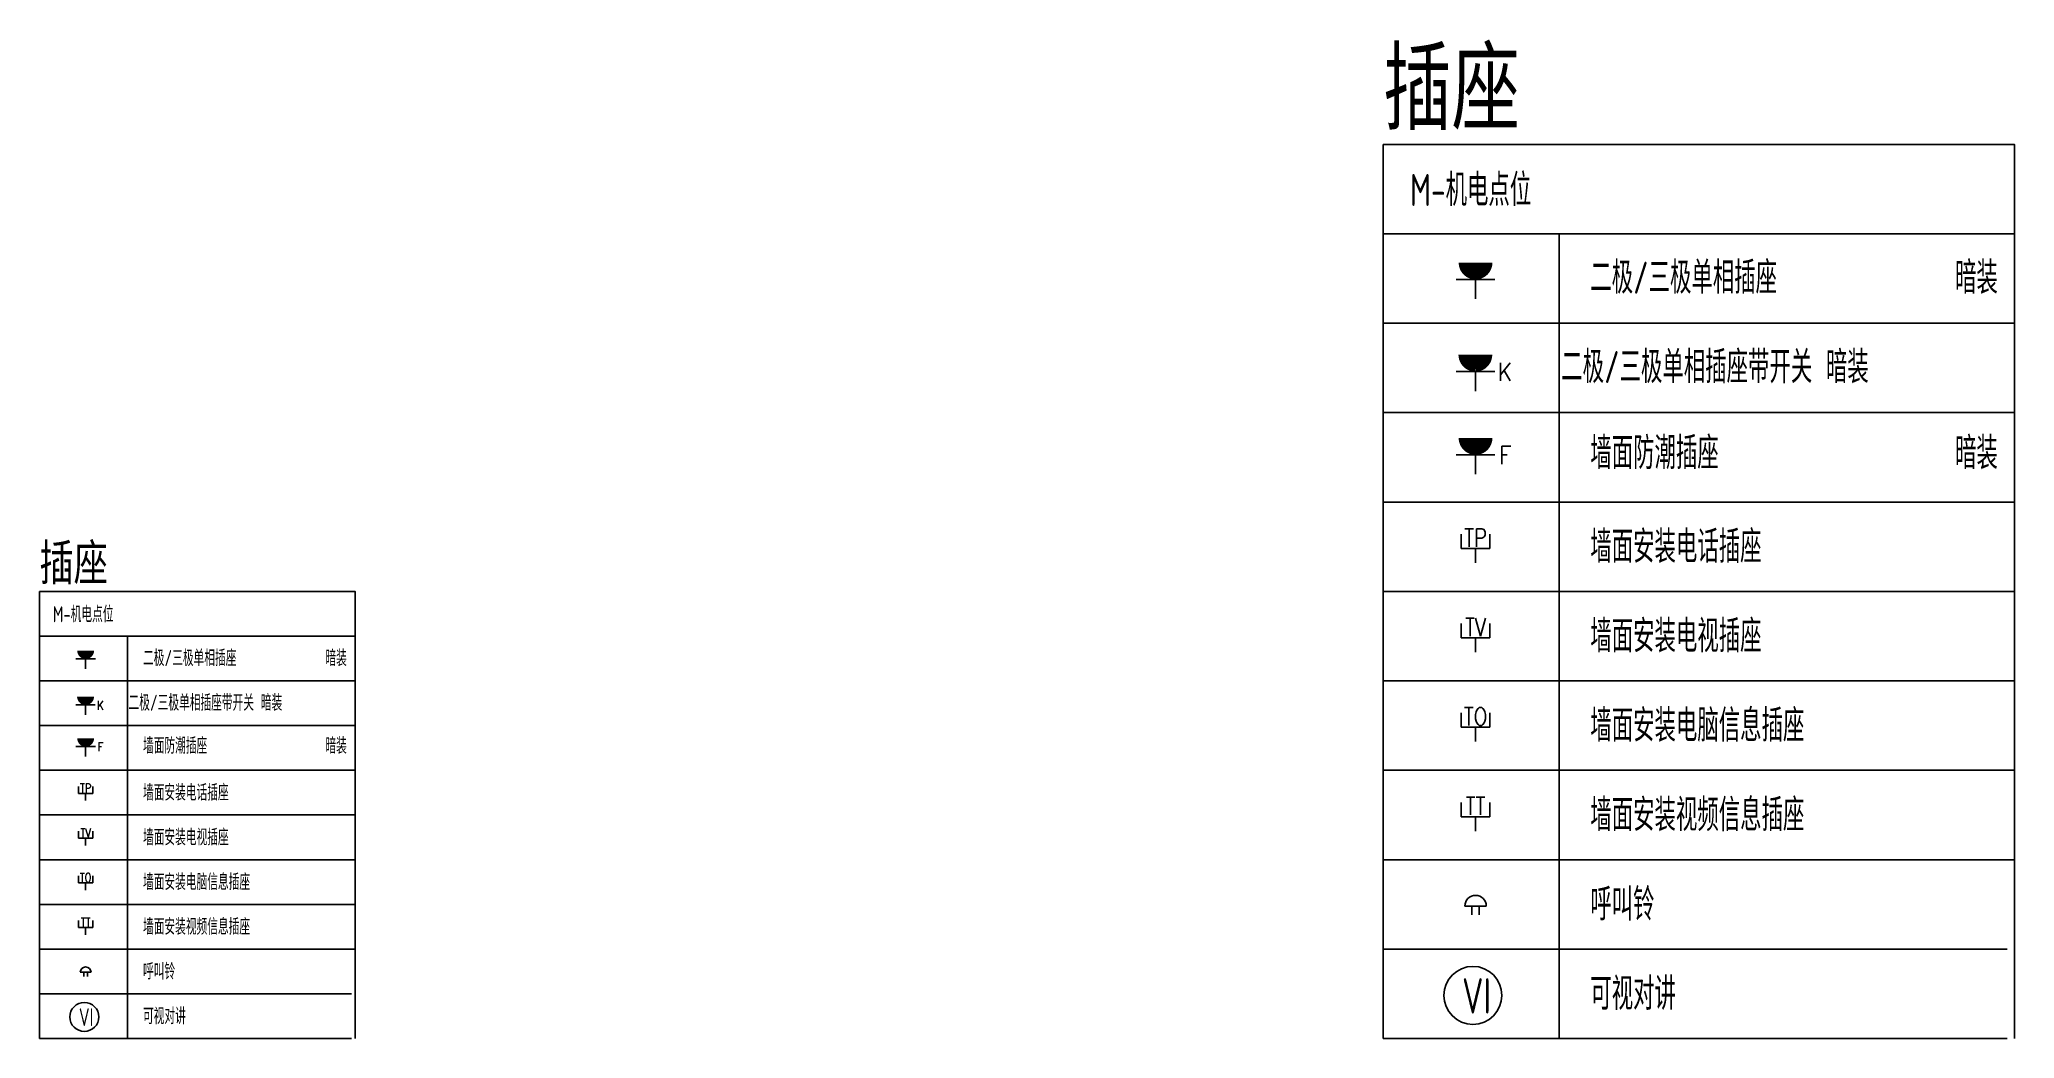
# Model space of a CAD drawing. Header units: millimetres. Extents: x -133666 to 880576, y -269375 to 86941.
# Drawn here: x 43406 to 55673, y -165254 to -159047 of the extents above; entities that cross this region are included whole.
import ezdxf
from ezdxf.enums import TextEntityAlignment as Align

# ---------------------------------------------------------------- set-up
doc = ezdxf.new("R2010")
doc.units = ezdxf.units.MM
doc.header["$LTSCALE"] = 1000
doc.linetypes.add('DASH', pattern=[0.35, 0.25, -0.1])
doc.layers.get('0').update_dxf_attribs({"linetype": 'CONTINUOUS'})
for name, color, linetype in [('A-area', 23, 'CONTINUOUS'), ('A-空调室外机', 5, 'DASH'), ('M-机电点位(布局空间)', 7, 'CONTINUOUS'), ('W-文字', 35, 'CONTINUOUS'), ('栏杆', 142, 'CONTINUOUS')]:
    doc.layers.add(name, color=color, linetype=linetype)
doc.styles.add('HZ', font='romans.shx', dxfattribs={"width": 0.9, "bigfont": 'bzhz.shx'})
doc.styles.add('WORD-1', font='tssdeng.shx', dxfattribs={"width": 0.7, "bigfont": 'tssdchn.shx'})
doc.styles.add('XZ', font='', dxfattribs={"width": 0.7})
doc.styles.add('图框－2', font='tssdeng.shx', dxfattribs={"width": 0.7, "bigfont": 'TSSDCHN.shx'})
doc.styles.get('XZ').set_extended_font_data('SimSun')

msp = doc.modelspace()

# ---------------------------------------------------------------- texts
at = {"style": 'HZ', "width": 0.8}
for height, p in [(111.11, (52325.7, -163809.6)), (55.56, (43692.7, -164531.9))]:
    msp.add_text('TT', height=height, dxfattribs=at).set_placement(p, align=Align.MIDDLE)
at = {"layer": 'M-机电点位(布局空间)', "color": 7, "style": 'WORD-1', "width": 0.7}
for height, p in [(200, (51918.5, -159982.1)), (200, (51918.5, -159982.1)), (100, (43489.1, -162618.2)), (100, (43489.1, -162618.2))]:
    msp.add_text('M-机电点位', height=height, dxfattribs=at).set_placement(p, align=Align.MIDDLE_LEFT)
at = {"layer": 'W-文字', "color": 35, "ltscale": 1000, "style": 'XZ', "width": 0.7}
for height, p in [(444.44, (51752.3, -159560.7)), (444.44, (51752.3, -159560.7)), (222.22, (43406, -162407.5)), (222.22, (43406, -162407.5))]:
    msp.add_text('插座', height=height, dxfattribs=at).set_placement(p)
at = {"layer": 'W-文字', "color": 35, "style": 'WORD-1', "width": 0.7}
for s, height, p in [('二极/三极单相插座 ', 200, (53038.2, -160526.8)), ('二极/三极单相插座 ', 200, (53038.2, -160526.8)), ('二极/三极单相插座带开关 暗装 ', 200, (52858, -161082.3)), ('墙面防潮插座', 200, (53038.2, -161616.4)), ('墙面防潮插座', 200, (53038.2, -161616.4)), ('墙面安装电话插座', 200, (53038.2, -162198.7)), ('墙面安装电话插座', 200, (53038.2, -162198.7)), ('墙面安装电视插座', 200, (53038.2, -162754.3)), ('二极/三极单相插座 ', 100, (44049, -162890.5)), ('二极/三极单相插座 ', 100, (44049, -162890.5)), ('二极/三极单相插座带开关 暗装 ', 100, (43958.9, -163168.3)), ('墙面安装电脑信息插座', 200, (53038.2, -163309.8)), ('墙面防潮插座', 100, (44049, -163435.4)), ('墙面防潮插座', 100, (44049, -163435.4)), ('墙面安装电话插座', 100, (44049, -163726.5)), ('墙面安装电话插座', 100, (44049, -163726.5)), ('墙面安装视频信息插座', 200, (53038.2, -163865.4)), ('墙面安装电视插座', 100, (44049, -164004.3)), ('墙面安装电脑信息插座', 100, (44049, -164282.1)), ('呼叫铃', 200, (53038.2, -164420.9)), ('墙面安装视频信息插座', 100, (44049, -164559.8)), ('呼叫铃', 100, (44049, -164837.6)), ('可视对讲', 200, (53038.2, -164976.5)), ('可视对讲', 100, (44049, -165115.4))]:
    msp.add_text(s, height=height, dxfattribs=at).set_placement(p, align=Align.MIDDLE_LEFT)
for height, p in [(200, (55436.9, -160526.8)), (200, (55436.9, -161616.4)), (100, (45248.3, -162890.5)), (100, (45248.3, -163435.4))]:
    msp.add_text('暗装', height=height, dxfattribs=at).set_placement(p, align=Align.MIDDLE_CENTER)

# ---------------------------------------------------------------- blocks, each defined once
blk = doc.blocks.new('二极 三极单相插座  暗装')
for p, q in [((-54.1, 54.5), (54.1, 54.5)), ((0, 54.5), (0, 0))]:
    blk.add_line(p, q)
at = {"const_width": 47.2}
blk.add_lwpolyline([(23.6, 101.4, -0.414214), (0, 77.8, -0.414214), (-23.6, 101.4, -0.414214)], format="xyb", dxfattribs=at)
blk = doc.blocks.new('墙面防潮插座 暗装')
for p, q in [((-54.1, 54.5), (54.1, 54.5)), ((0, 54.5), (0, 0))]:
    blk.add_line(p, q)
at = {"const_width": 47.2}
blk.add_lwpolyline([(23.6, 101.4, -0.414214), (0, 77.8, -0.414214), (-23.6, 101.4, -0.414214)], format="xyb", dxfattribs=at)
at = {"style": 'HZ', "width": 0.9}
blk.add_text('F', height=50, dxfattribs=at).set_placement((82.8, 53.4), align=Align.MIDDLE)
blk = doc.blocks.new('墙面安装电话插座')
at = {"linetype": 'Continuous'}
for p, q in [((-40, 80), (-40, 40)), ((40, 80), (40, 40)), ((-40, 40), (40, 40)), ((0, 40), (0, 0))]:
    blk.add_line(p, q, dxfattribs=at)
at = {"style": 'HZ', "width": 0.8}
blk.add_text('TP', height=50, dxfattribs=at).set_placement((0, 70), align=Align.MIDDLE)
blk = doc.blocks.new('墙面安装电视插座')
at = {"linetype": 'Continuous'}
for p, q in [((-40, 80), (-40, 40)), ((40, 80), (40, 40)), ((-40, 40), (40, 40)), ((0, 40), (0, 0))]:
    blk.add_line(p, q, dxfattribs=at)
at = {"style": 'HZ', "width": 0.8}
blk.add_text('TV', height=50, dxfattribs=at).set_placement((0, 70), align=Align.MIDDLE)
blk = doc.blocks.new('墙面安装电脑信息插座')
at = {"linetype": 'Continuous'}
for p, q in [((-40, 80), (-40, 40)), ((40, 80), (40, 40)), ((-40, 40), (40, 40)), ((0, 40), (0, 0))]:
    blk.add_line(p, q, dxfattribs=at)
at = {"style": 'HZ', "width": 0.8}
blk.add_text('TO', height=50, dxfattribs=at).set_placement((0, 70), align=Align.MIDDLE)
blk = doc.blocks.new('呼叫铃')
for p, q in [((0, 0), (0, -24)), ((20, 0), (20, -24)), ((40, -0.1), (-20, -0.1))]:
    blk.add_line(p, q)
blk.add_arc((10, -0.1), 30, 0, 180)
blk = doc.blocks.new('dfdf')
at = {"layer": 'M-机电点位(布局空间)', "color": 7}
blk.add_circle((3951.18, 129.56), 1.8, dxfattribs=at)
at = {"layer": 'M-机电点位(布局空间)', "color": 7, "style": '图框－2', "width": 0.7}
blk.add_text('VI', height=2.2, dxfattribs=at).set_placement((3950.51, 128.43))
blk = doc.blocks.new('SDSDG')
for p, q in [((3940.56, 16.7), (3942.96, 16.7)), ((3941.76, 16.7), (3941.76, 15.48))]:
    blk.add_line(p, q)
at = {"const_width": 1.05}
blk.add_lwpolyline([(3942.28, 17.74, -0.414214), (3941.76, 17.21, -0.414214), (3941.23, 17.74, -0.414214)], format="xyb", dxfattribs=at)
at = {"style": 'HZ', "width": 0.9}
blk.add_text('K', height=1.11, dxfattribs=at).set_placement((3943.6, 16.67), align=Align.MIDDLE)
blk = doc.blocks.new('ktswaj')
at = {"linetype": 'DASH'}
blk.add_lwpolyline([(-139, 1021323), (-139, 1020493), (139, 1020493), (139, 1021323)], close=True, dxfattribs=at)
for points in [[(-139, 1021323), (139, 1020493)], [(-139, 1020493), (139, 1021323)]]:
    blk.add_lwpolyline(points, dxfattribs=at)
blk = doc.blocks.new('A3ktsjw')
at = {"layer": '栏杆'}
for points in [[(-26114, 169535), (-26114, 170135), (-24864, 170135), (-24864, 169535)], [(-26014, 169535), (-26014, 170035), (-24964, 170035), (-24964, 169535)]]:
    blk.add_lwpolyline(points, dxfattribs=at)
at = {"layer": 'A-空调室外机', "extrusion": (0, 0, -1), "zscale": -1, "rotation": 90}
blk.add_blockref('ktswaj', (204157, 153656), dxfattribs=at)

# ---------------------------------------------------------------- linework, layer by layer
at = {"linetype": 'Continuous'}
for p, q in [((52236.8, -163787.4), (52236.8, -163876.3)), ((52236.8, -163876.3), (52414.6, -163876.3)), ((52325.7, -163876.3), (52325.7, -163965.2)), ((52414.6, -163787.4), (52414.6, -163876.3)), ((43648.3, -164520.8), (43648.3, -164565.3)), ((43648.3, -164565.3), (43737.1, -164565.3)), ((43692.7, -164565.3), (43692.7, -164609.7)), ((43737.1, -164520.8), (43737.1, -164565.3))]:
    msp.add_line(p, q, dxfattribs=at)
at = {"layer": 'W-文字', "color": 249}
for p, q in [((55673.2, -160254.3), (51752.3, -160254.3)), ((55673.2, -160254.3), (51752.3, -160254.3)), ((52845.6, -160254.3), (52845.6, -165254.3)), ((55673.2, -160809.8), (51752.3, -160809.8)), ((55673.2, -160809.8), (51752.3, -160809.8)), ((55673.2, -161365.4), (51752.3, -161365.4)), ((55673.2, -161365.4), (51752.3, -161365.4)), ((55673.2, -161920.9), (51752.3, -161920.9)), ((55673.2, -162476.5), (51752.3, -162476.5)), ((45366.5, -162754.3), (43406, -162754.3)), ((45366.5, -162754.3), (43406, -162754.3)), ((43952.6, -162754.3), (43952.6, -165254.3)), ((45366.5, -163032.1), (43406, -163032.1)), ((45366.5, -163032.1), (43406, -163032.1)), ((55673.2, -163032.1), (51752.3, -163032.1)), ((45366.5, -163309.8), (43406, -163309.8)), ((45366.5, -163309.8), (43406, -163309.8)), ((45366.5, -163587.6), (43406, -163587.6)), ((55673.2, -163587.6), (51752.3, -163587.6)), ((45366.5, -163865.4), (43406, -163865.4)), ((45366.5, -164143.2), (43406, -164143.2)), ((55673.2, -164143.2), (51752.3, -164143.2)), ((45366.5, -164420.9), (43406, -164420.9)), ((45366.5, -164698.7), (43406, -164698.7)), ((55628.5, -164698.7), (51752.3, -164698.7)), ((45344.1, -164976.5), (43406, -164976.5)), ((45344.1, -165254.3), (43406, -165254.3)), ((55628.5, -165254.3), (51752.3, -165254.3))]:
    msp.add_line(p, q, dxfattribs=at)
for points in [[(51752.3, -159698.7), (55673.2, -159698.7), (55673.2, -165254.3)], [(51752.3, -165254.3), (51752.3, -159698.7)], [(43406, -162476.5), (45366.5, -162476.5), (45366.5, -165254.3)], [(43406, -165254.3), (43406, -162476.5)]]:
    msp.add_lwpolyline(points, dxfattribs=at)

# ---------------------------------------------------------------- block references
at = {"color": 0}
for p, xscale, yscale, zscale in [((-341851, -162779.5), 100, 100, 100), ((-153395.7, -164016.9), 50, 50, 50)]:
    msp.add_blockref('SDSDG', p, dxfattribs=dict(at, xscale=xscale, yscale=yscale, zscale=zscale))
at = {"layer": 'A-area'}
msp.add_blockref('A3ktsjw', (55388.3, -315128.1), dxfattribs=at)
msp.add_blockref('A3ktsjw', (55388.3, -315128.1), dxfattribs=at)
at = {"layer": 'M-机电点位(布局空间)', "color": 7}
for name, p, xscale, yscale, zscale in [('二极 三极单相插座  暗装', (52325.7, -160658.8), 2.222222222248092, 2.222222222248092, 2.222222222248092), ('二极 三极单相插座  暗装', (52325.7, -160658.8), 2.222222222248092, 2.222222222248092, 2.222222222248092), ('墙面防潮插座 暗装', (52325.7, -161748.4), 2.222222222248092, 2.222222222248092, 2.222222222248092), ('墙面防潮插座 暗装', (52325.7, -161748.4), 2.222222222248092, 2.222222222248092, 2.222222222248092), ('墙面安装电话插座', (52325.7, -162298.5), 2.222222222248092, 2.222222222248092, 2.222222222248092), ('墙面安装电话插座', (52325.7, -162298.5), 2.222222222248092, 2.222222222248092, 2.222222222248092), ('墙面安装电视插座', (52325.7, -162854), 2.222222222248092, 2.222222222248092, 2.222222222248092), ('墙面安装电视插座', (52325.7, -162854), 2.222222222248092, 2.222222222248092, 2.222222222248092), ('二极 三极单相插座  暗装', (43692.7, -162956.5), 1.111111111124046, 1.111111111124046, 1.111111111124046), ('二极 三极单相插座  暗装', (43692.7, -162956.5), 1.111111111124046, 1.111111111124046, 1.111111111124046), ('墙面安装电脑信息插座', (52325.7, -163409.6), 2.222222222248092, 2.222222222248092, 2.222222222248092), ('墙面防潮插座 暗装', (43692.7, -163501.4), 1.111111111124046, 1.111111111124046, 1.111111111124046), ('墙面防潮插座 暗装', (43692.7, -163501.4), 1.111111111124046, 1.111111111124046, 1.111111111124046), ('墙面安装电话插座', (43692.7, -163776.4), 1.111111111124046, 1.111111111124046, 1.111111111124046), ('墙面安装电话插座', (43692.7, -163776.4), 1.111111111124046, 1.111111111124046, 1.111111111124046), ('墙面安装电视插座', (43692.7, -164054.2), 1.111111111124046, 1.111111111124046, 1.111111111124046), ('墙面安装电视插座', (43692.7, -164054.2), 1.111111111124046, 1.111111111124046, 1.111111111124046), ('墙面安装电脑信息插座', (43692.7, -164331.9), 1.111111111124046, 1.111111111124046, 1.111111111124046), ('呼叫铃', (52303.5, -164431.5), 2.222222222248092, 2.222222222248092, 2.222222222248092), ('呼叫铃', (43681.6, -164842.9), 1.111111111124046, 1.111111111124046, 1.111111111124046), ('dfdf', (-342808.8, -177942.2), 100, 100, 100), ('dfdf', (-153874.6, -171598.2), 50, 50, 50)]:
    msp.add_blockref(name, p, dxfattribs=dict(at, xscale=xscale, yscale=yscale, zscale=zscale))

msp.set_redraw_order([(e.dxf.handle, doc.entitydb.next_handle()) for e in msp.query("TEXT MTEXT ATTDEF DIMENSION ARC_DIMENSION")])  # texts and dimensions are drawn at this point

doc.saveas('drawing.dxf')
